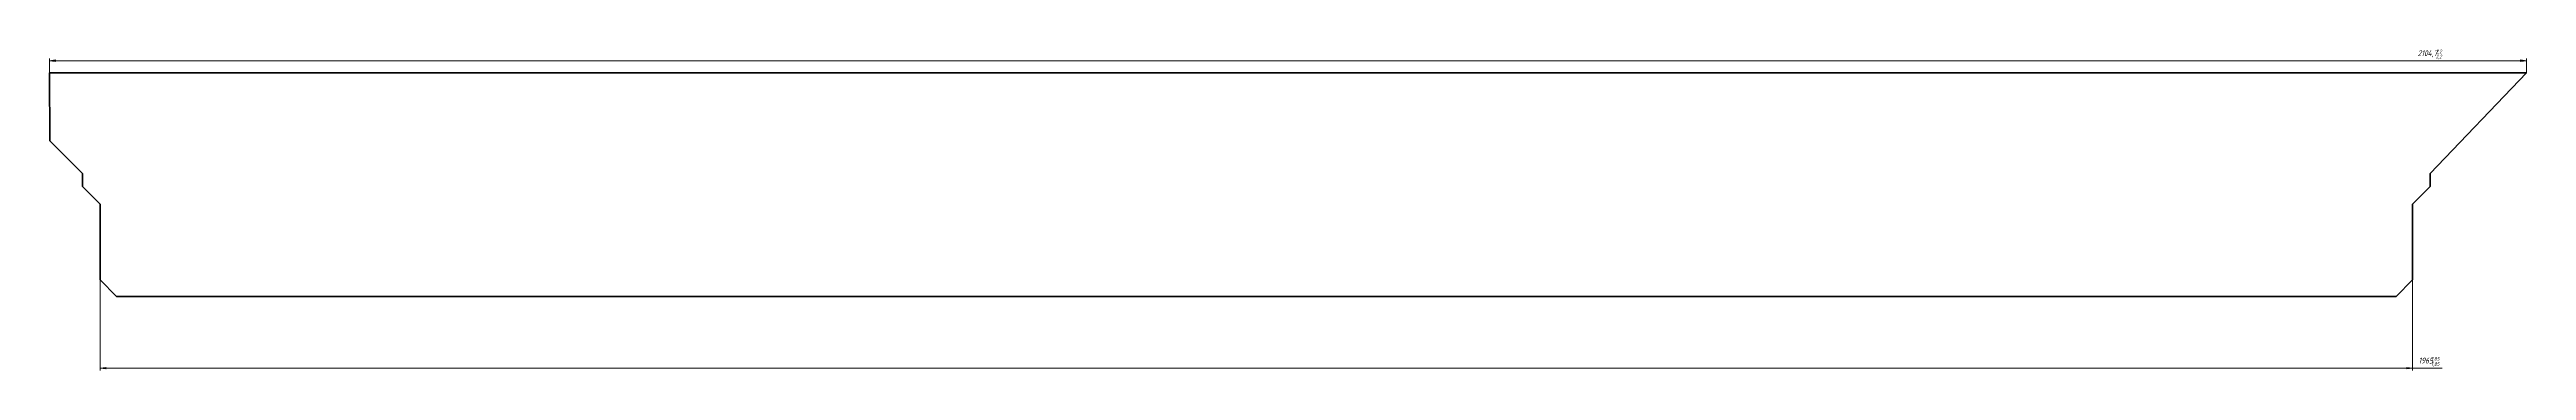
# Model space of a CAD drawing. Header units: millimetres. Extents: x -101 to 2004, y -119 to 154.
import ezdxf

# ---------------------------------------------------------------- set-up
doc = ezdxf.new("R2010")
doc.units = ezdxf.units.MM
for name, pattern in [('K5LT32777', [0]), ('K5LT_BASIC', [0]), ('K5LT_THIN', [0])]:
    doc.linetypes.add(name, pattern=pattern)
doc.layers.add('Системный слой', color=7, linetype='Continuous')
doc.styles.add('KDIMTEXTSTYLE', font='GOST_AU.SHX', dxfattribs={"width": 0.96, "oblique": 15, "height": 5})
doc.styles.add('KTEXTSTYLE', font='GOST_AU.SHX', dxfattribs={"width": 0.96, "height": 5})
doc.dimstyles.new('KDIMSTYLE (1.00)', dxfattribs={"dimtxt": 5, "dimasz": 1, "dimexe": 2, "dimexo": 0, "dimgap": 1, "dimtad": 1, "dimtxsty": 'KDIMTEXTSTYLE', "dimsah": 1, "dimcen": 0, "dimdle": 1, "dimadec": 0, "dimazin": 0, "dimtfac": 0.667, "dimtmove": 0, "dimatfit": 3, "dimfxl": 1, "dimtvp": 1, "dimtolj": 1, "dimtzin": 0, "dimarcsym": 0})

# ---------------------------------------------------------------- blocks, each defined once
blk = doc.blocks.new('U1')
blk.add_hatch(color=7).paths.add_polyline_path([(1902.2, -117.5), (1907.2, -116.8), (1902.2, -116.2), (1902.7, -116.8)])
at = {"color": 7, "linetype": 'K5LT32777', "lineweight": 18}
for p, q in [((1902.7, -116.8), (1902.2, -116.2)), ((1902.2, -116.2), (1907.2, -116.8)), ((1907.2, -116.8), (1902.2, -117.5)), ((1902.2, -117.5), (1902.7, -116.8)), ((1907.2, -116.8), (1906.2, -116.8))]:
    blk.add_line(p, q, dxfattribs=at)
at = {"color": 7, "linetype": 'K5LT_THIN', "lineweight": 18}
blk.add_line((1907.2, -116.8), (1905.2, -116.8), dxfattribs=at)
blk = doc.blocks.new('U2')
blk.add_hatch(color=7).paths.add_polyline_path([(-52.8, -116.2), (-57.8, -116.8), (-52.8, -117.5), (-53.3, -116.8)])
at = {"color": 7, "linetype": 'K5LT32777', "lineweight": 18}
for p, q in [((-57.8, -116.8), (-52.8, -116.2)), ((-52.8, -117.5), (-57.8, -116.8)), ((-57.8, -116.8), (-56.8, -116.8)), ((-52.8, -116.2), (-53.3, -116.8)), ((-53.3, -116.8), (-52.8, -117.5))]:
    blk.add_line(p, q, dxfattribs=at)
at = {"color": 7, "linetype": 'K5LT_THIN', "lineweight": 18}
blk.add_line((-57.8, -116.8), (-55.8, -116.8), dxfattribs=at)
blk = doc.blocks.new('D0')
at = {"color": 7, "linetype": 'K5LT_THIN', "lineweight": 18, "transparency": 16777216}
blk.add_line((-57.8, -41.8), (-57.8, -118.8), dxfattribs=at)
at = {"transparency": 16777216}
blk.add_wipeout([(1912.2, -115.8), (1912.2, -107.5), (1929.5, -107.5), (1929.5, -115.8)], dxfattribs=at)
at = {"color": 7, "linetype": 'K5LT_THIN', "lineweight": 18, "transparency": 16777216}
for p, q in [((1907.2, -41.8), (1907.2, -118.8)), ((-57.8, -116.8), (1907.2, -116.8)), ((1907.2, -116.8), (1932.2, -116.8))]:
    blk.add_line(p, q, dxfattribs=at)
at = {"color": 7, "transparency": 16777216, "char_height": 2.5, "attachment_point": 1, "style": 'KTEXTSTYLE'}
for s, insert in [('\\H3.5;\\W0.965;\\Q15;\\Q15;\\W0.930;\\H5.00;1965', (1912.2, -107.9)), ('\\H3.5;\\W0.965;\\Q15;\\Q15;\\W0.930;\\H3.25;1,85', (1923, -107.3)), ('\\H3.5;\\W0.965;\\Q15;\\Q15;\\W0.930;\\H3.25;1,85', (1923, -111.7)), ('\\H3.5;\\W0.965;\\Q15;\\Q0;\\W0.930;\\H2.50; ', (1928.9, -110.4))]:
    blk.add_mtext(s, dxfattribs=dict(at, insert=insert))
blk = doc.blocks.new('KDIMARROW_00')
at = {"layer": 'Системный слой', "color": 0, "linetype": 'K5LT_THIN', "lineweight": 18}
blk.add_line((0, 0), (-1, 0), dxfattribs=at)
blk = doc.blocks.new('U4')
blk.add_hatch(color=7).paths.add_polyline_path([(1998.9, 143.8), (2003.9, 144.5), (1998.9, 145.1), (1999.4, 144.5)])
at = {"color": 7, "linetype": 'K5LT32777', "lineweight": 18}
for p, q in [((1999.4, 144.5), (1998.9, 145.1)), ((1998.9, 145.1), (2003.9, 144.5)), ((2003.9, 144.5), (1998.9, 143.8)), ((1998.9, 143.8), (1999.4, 144.5)), ((2003.9, 144.5), (2002.9, 144.5))]:
    blk.add_line(p, q, dxfattribs=at)
at = {"color": 7, "linetype": 'K5LT_THIN', "lineweight": 18}
blk.add_line((2003.9, 144.5), (2001.9, 144.5), dxfattribs=at)
blk = doc.blocks.new('U5')
blk.add_hatch(color=7).paths.add_polyline_path([(-95.8, 145.1), (-100.8, 144.5), (-95.8, 143.8), (-96.3, 144.5)])
at = {"color": 7, "linetype": 'K5LT32777', "lineweight": 18}
for p, q in [((-100.8, 144.5), (-95.8, 145.1)), ((-95.8, 143.8), (-100.8, 144.5)), ((-100.8, 144.5), (-99.8, 144.5)), ((-95.8, 145.1), (-96.3, 144.5)), ((-96.3, 144.5), (-95.8, 143.8))]:
    blk.add_line(p, q, dxfattribs=at)
at = {"color": 7, "linetype": 'K5LT_THIN', "lineweight": 18}
blk.add_line((-100.8, 144.5), (-98.8, 144.5), dxfattribs=at)
blk = doc.blocks.new('D1')
at = {"color": 7, "linetype": 'K5LT_THIN', "lineweight": 18, "transparency": 16777216}
for p, q in [((-100.8, 105.2), (-100.8, 146.5)), ((2003.9, 134.2), (2003.9, 146.5))]:
    blk.add_line(p, q, dxfattribs=at)
at = {"transparency": 16777216}
blk.add_wipeout([(1911.5, 145.5), (1911.5, 153.8), (1932.1, 153.8), (1932.1, 145.5)], dxfattribs=at)
at = {"color": 7, "linetype": 'K5LT_THIN', "lineweight": 18, "transparency": 16777216}
blk.add_line((-100.8, 144.5), (2003.9, 144.5), dxfattribs=at)
at = {"color": 7, "transparency": 16777216, "char_height": 2.5, "attachment_point": 1, "style": 'KTEXTSTYLE'}
for s, insert in [('\\H3.5;\\W0.965;\\Q15;\\Q15;\\W0.930;\\H5.00;2104,7', (1911.5, 153.4)), ('\\H3.5;\\W0.965;\\Q15;\\Q15;\\W0.930;\\H3.25;2,2', (1926.9, 154)), ('\\H3.5;\\W0.965;\\Q15;\\Q15;\\W0.930;\\H3.25;2,2', (1926.9, 149.6)), ('\\H3.5;\\W0.965;\\Q15;\\Q0;\\W0.930;\\H2.50; ', (1931.7, 150.9))]:
    blk.add_mtext(s, dxfattribs=dict(at, insert=insert))
blk = doc.blocks.new('U0')
for name in ['U2', 'U1']:
    blk.add_blockref(name, (0, 0))
at = {"color": 7}
dim = blk.add_linear_dim(base=(-57.842, -116.815), p1=(1907.158, -41.827), p2=(-57.842, -41.827), text='\\H2.5;\\W0.925;\\Q0;\\H2.5;\\W0.925;\\Q0;\\Q15;\\W0.891;\\H5.00;1965\\A1;{\\H2.5;\\W0.925;\\Q0;\\Q0;\\W0.887;\\H1.67;\\S1,85^ 1,85;\\Q15;\\H2.50;\\Q15;\\H3.25; \\Q15;\\H2.50;}', dimstyle='KDIMSTYLE (1.00)', override={"dimexo": 0, "dimblk1": 'KDIMARROW_00', "dimblk2": 'KDIMARROW_00', "dimse1": 0, "dimse2": 0, "dimclrt": 7, "dimtolj": 1}, dxfattribs=at)
dim.commit()
dim.dimension.update_dxf_attribs({"geometry": 'D0', "text_midpoint": (1921.165, -116.815), "dimtype": 160})
blk = doc.blocks.new('U3')
for name in ['U5', 'U4']:
    blk.add_blockref(name, (0, 0))
at = {"color": 7}
dim = blk.add_linear_dim(base=(-100.767, 144.487), p1=(2003.937, 134.173), p2=(-100.767, 105.248), text='\\H2.5;\\W0.925;\\Q0;\\H2.5;\\W0.925;\\Q0;\\Q15;\\W0.891;\\H5.00;2104,7\\A1;{\\H2.5;\\W0.925;\\Q0;\\Q0;\\W0.887;\\H1.67;\\S2,2^ 2,2;\\Q15;\\H2.50;\\Q15;\\H3.25; \\Q15;\\H2.50;}', dimstyle='KDIMSTYLE (1.00)', override={"dimexo": 0, "dimblk1": 'KDIMARROW_00', "dimblk2": 'KDIMARROW_00', "dimse1": 0, "dimse2": 0, "dimclrt": 7, "dimtolj": 1}, dxfattribs=at)
dim.commit()
dim.dimension.update_dxf_attribs({"geometry": 'D1', "text_midpoint": (1922.233, 144.487), "dimtype": 160})

msp = doc.modelspace()

# ---------------------------------------------------------------- linework, layer by layer
at = {"layer": 'Системный слой', "color": 3, "linetype": 'K5LT_BASIC', "lineweight": 60}
for p, q in [((-100.8, 134.2), (2003.9, 134.2)), ((1893.2, -55.8), (-43.8, -55.8))]:
    msp.add_line(p, q, dxfattribs=at)
at = {"layer": 'Системный слой', "color": 250, "linetype": 'K5LT_BASIC', "lineweight": 60}
for p, q in [((-100.7, 76.3), (-100.8, 134.2)), ((-72.8, 48.5), (-100.7, 76.3)), ((-72.8, 37.5), (-72.8, 48.5)), ((-57.8, 22.5), (-72.8, 37.5)), ((-57.8, -41.8), (-57.8, 22.5)), ((-43.8, -55.8), (-57.8, -41.8))]:
    msp.add_line(p, q, dxfattribs=at)
at = {"layer": 'Системный слой', "color": 5, "linetype": 'K5LT_BASIC', "lineweight": 60}
for p, q in [((2003.9, 134.2), (1922.2, 48.5)), ((1922.2, 48.5), (1922.2, 37.5)), ((1922.2, 37.5), (1907.2, 22.5)), ((1907.2, 22.5), (1907.2, -41.8)), ((1907.2, -41.8), (1893.2, -55.8))]:
    msp.add_line(p, q, dxfattribs=at)

# ---------------------------------------------------------------- next in the draw order: block references
for name in ['U3', 'U0']:
    msp.add_blockref(name, (0, 0))

doc.saveas('drawing.dxf')
